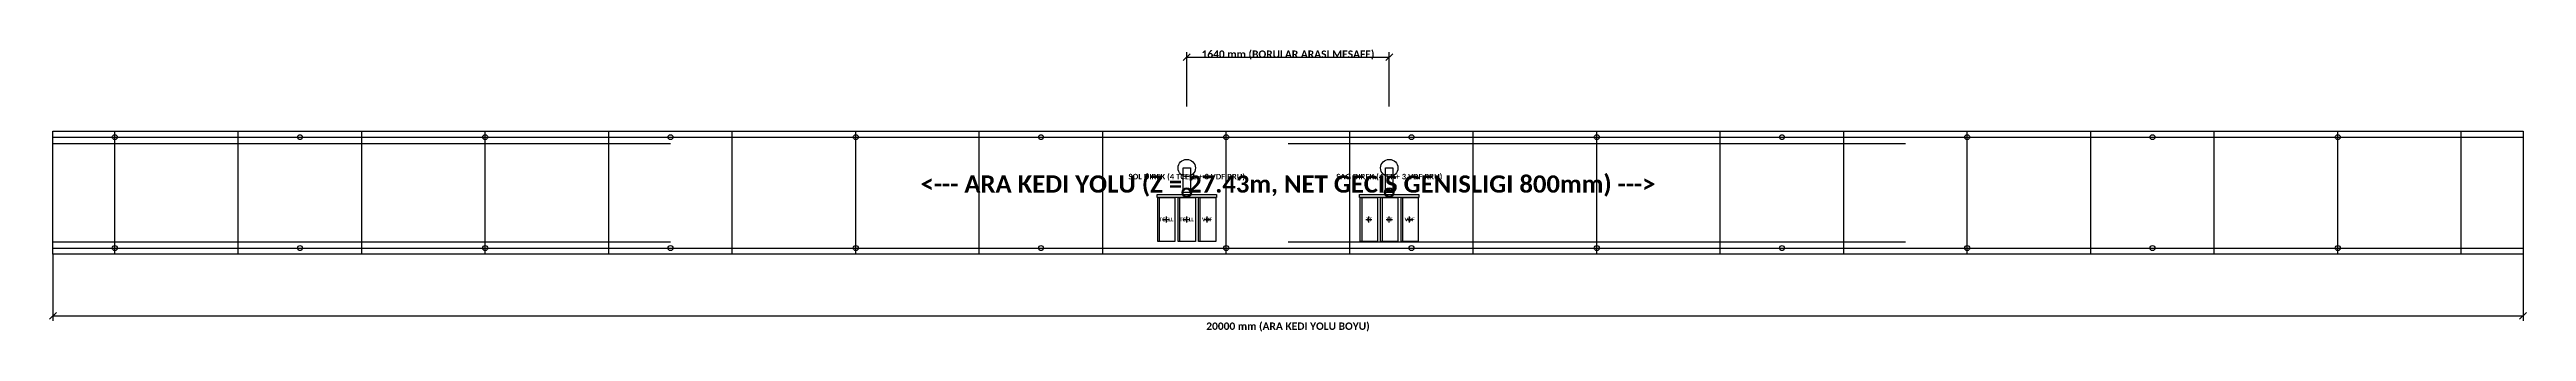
# Model space of a CAD drawing. Header units: metres. Extents: x -17.3 to 15, y -21.4 to 26.3.
# Drawn here: x -13.03 to 7.03, y 3.37 to 5.66 of the extents above; entities that cross this region are included whole.
import ezdxf
from ezdxf.enums import TextEntityAlignment as Align

# ---------------------------------------------------------------- set-up
doc = ezdxf.new("R2010")
doc.units = ezdxf.units.M
doc.linetypes.add('DASHED', pattern=[10, 5, -5])
for name, color, linetype in [('CELIK_KIRIS_KOLON', 9, 'CONTINUOUS'), ('EKP_TURK_TELEKOM_RRU', 4, 'CONTINUOUS'), ('EKP_TURKCELL_RRU', 5, 'CONTINUOUS'), ('EKP_VODAFONE_RRU', 1, 'CONTINUOUS'), ('KORKULUK_KAPI', 4, 'CONTINUOUS'), ('METIN_BILGI', 7, 'CONTINUOUS'), ('MONTAJ_BORULARI', 2, 'CONTINUOUS'), ('OLCULER', 1, 'CONTINUOUS'), ('YURUYUS_KORIDORU', 3, 'DASHED'), ('ZEMIN_PLATFORM', 8, 'CONTINUOUS')]:
    doc.layers.add(name, color=color, linetype=linetype)
doc.styles.get("Standard").update_dxf_attribs({"font": 'calibrib.ttf'})

msp = doc.modelspace()

# ---------------------------------------------------------------- linework, layer by layer
at = {"layer": 'CELIK_KIRIS_KOLON'}
for centre in [(-3.82, 4.7), (-2.18, 4.7)]:
    msp.add_circle(centre, 0.07, dxfattribs=at)
at = {"layer": 'EKP_TURK_TELEKOM_RRU'}
for p, q in [((-2.4, 4.104), (-2.4, 4.46)), ((-2.235, 4.104), (-2.235, 4.46)), ((-2.37, 4.282), (-2.32, 4.282)), ((-2.345, 4.257), (-2.345, 4.307)), ((-2.205, 4.282), (-2.155, 4.282)), ((-2.18, 4.257), (-2.18, 4.307))]:
    msp.add_line(p, q, dxfattribs=at)
for points in [[(-2.415, 4.104), (-2.415, 4.46), (-2.275, 4.46), (-2.275, 4.104)], [(-2.25, 4.104), (-2.25, 4.46), (-2.11, 4.46), (-2.11, 4.104)]]:
    msp.add_lwpolyline(points, close=True, dxfattribs=at)
at = {"layer": 'EKP_TURKCELL_RRU'}
for p, q in [((-4.04, 4.104), (-4.04, 4.46)), ((-3.875, 4.104), (-3.875, 4.46)), ((-4.01, 4.282), (-3.96, 4.282)), ((-3.985, 4.257), (-3.985, 4.307)), ((-3.845, 4.282), (-3.795, 4.282)), ((-3.82, 4.257), (-3.82, 4.307))]:
    msp.add_line(p, q, dxfattribs=at)
for points in [[(-4.055, 4.104), (-4.055, 4.46), (-3.915, 4.46), (-3.915, 4.104)], [(-3.89, 4.104), (-3.89, 4.46), (-3.75, 4.46), (-3.75, 4.104)]]:
    msp.add_lwpolyline(points, close=True, dxfattribs=at)
at = {"layer": 'EKP_VODAFONE_RRU'}
for p, q in [((-3.71, 4.104), (-3.71, 4.46)), ((-2.07, 4.104), (-2.07, 4.46)), ((-3.68, 4.282), (-3.63, 4.282)), ((-3.655, 4.257), (-3.655, 4.307)), ((-2.04, 4.282), (-1.99, 4.282)), ((-2.015, 4.257), (-2.015, 4.307))]:
    msp.add_line(p, q, dxfattribs=at)
for points in [[(-3.725, 4.104), (-3.725, 4.46), (-3.585, 4.46), (-3.585, 4.104)], [(-2.085, 4.104), (-2.085, 4.46), (-1.945, 4.46), (-1.945, 4.104)]]:
    msp.add_lwpolyline(points, close=True, dxfattribs=at)
at = {"layer": 'KORKULUK_KAPI'}
for p, q in [((-13, 4.95), (7, 4.95)), ((-13, 4.05), (7, 4.05))]:
    msp.add_line(p, q, dxfattribs=at)
for centre in [(-12.5, 4.95), (-11, 4.95), (-9.5, 4.95), (-8, 4.95), (-6.5, 4.95), (-5, 4.95), (-3.5, 4.95), (-2, 4.95), (-0.5, 4.95), (1, 4.95), (2.5, 4.95), (4, 4.95), (5.5, 4.95), (-12.5, 4.05), (-11, 4.05), (-9.5, 4.05), (-8, 4.05), (-6.5, 4.05), (-5, 4.05), (-3.5, 4.05), (-2, 4.05), (-0.5, 4.05), (1, 4.05), (2.5, 4.05), (4, 4.05), (5.5, 4.05)]:
    msp.add_circle(centre, 0.02, dxfattribs=at)
at = {"layer": 'MONTAJ_BORULARI'}
for points in [[(-3.85, 4.5), (-3.85, 4.7), (-3.79, 4.7), (-3.79, 4.5)], [(-2.21, 4.5), (-2.21, 4.7), (-2.15, 4.7), (-2.15, 4.5)], [(-4.06, 4.46), (-4.06, 4.485), (-3.58, 4.485), (-3.58, 4.46)], [(-2.42, 4.46), (-2.42, 4.485), (-1.94, 4.485), (-1.94, 4.46)]]:
    msp.add_lwpolyline(points, close=True, dxfattribs=at)
for centre, radius in [((-3.82, 4.5), 0.0382), ((-3.82, 4.5), 0.0301), ((-2.18, 4.5), 0.0382), ((-2.18, 4.5), 0.0301)]:
    msp.add_circle(centre, radius, dxfattribs=at)
at = {"layer": 'OLCULER'}
for p, q in [((-3.848, 5.572), (-3.792, 5.628)), ((-3.82, 5.2), (-3.82, 5.64)), ((-2.208, 5.572), (-2.152, 5.628)), ((-2.18, 5.2), (-2.18, 5.64)), ((-3.82, 5.6), (-2.18, 5.6)), ((-13, 4), (-13, 3.46)), ((7, 4), (7, 3.46)), ((-13.028, 3.472), (-12.972, 3.528)), ((-13, 3.5), (7, 3.5)), ((6.972, 3.472), (7.028, 3.528))]:
    msp.add_line(p, q, dxfattribs=at)
at = {"layer": 'YURUYUS_KORIDORU'}
for p, q in [((-13, 4.9), (7, 4.9)), ((-13, 4.1), (7, 4.1))]:
    msp.add_line(p, q, dxfattribs=at)
at = {"layer": 'ZEMIN_PLATFORM'}
for p, q in [((-12.5, 4), (-12.5, 5)), ((-11.5, 4), (-11.5, 5)), ((-10.5, 4), (-10.5, 5)), ((-9.5, 4), (-9.5, 5)), ((-8.5, 4), (-8.5, 5)), ((-7.5, 4), (-7.5, 5)), ((-6.5, 4), (-6.5, 5)), ((-5.5, 4), (-5.5, 5)), ((-4.5, 4), (-4.5, 5)), ((-3.5, 4), (-3.5, 5)), ((-2.5, 4), (-2.5, 5)), ((-1.5, 4), (-1.5, 5)), ((-0.5, 4), (-0.5, 5)), ((0.5, 4), (0.5, 5)), ((1.5, 4), (1.5, 5)), ((2.5, 4), (2.5, 5)), ((3.5, 4), (3.5, 5)), ((4.5, 4), (4.5, 5)), ((5.5, 4), (5.5, 5)), ((6.5, 4), (6.5, 5))]:
    msp.add_line(p, q, dxfattribs=at)
msp.add_lwpolyline([(-13, 4), (-13, 5), (7, 5), (7, 4)], close=True, dxfattribs=at)

# ---------------------------------------------------------------- texts
at = {"layer": 'EKP_TURK_TELEKOM_RRU'}
for p in [(-2.345, 4.282), (-2.18, 4.282)]:
    msp.add_text('TT', height=0.032, dxfattribs=at).set_placement(p, align=Align.MIDDLE_CENTER)
at = {"layer": 'EKP_TURKCELL_RRU'}
for p in [(-3.985, 4.282), (-3.82, 4.282)]:
    msp.add_text('TCELL', height=0.032, dxfattribs=at).set_placement(p, align=Align.MIDDLE_CENTER)
at = {"layer": 'EKP_VODAFONE_RRU'}
for p in [(-3.655, 4.282), (-2.015, 4.282)]:
    msp.add_text('VDF', height=0.032, dxfattribs=at).set_placement(p, align=Align.MIDDLE_CENTER)
at = {"layer": 'METIN_BILGI'}
for s, p in [('SOL DIREK (4 TCELL + 3 VDF RRU)', (-3.82, 4.63)), ('SAG DIREK (4 TT + 3 VDF RRU)', (-2.18, 4.63))]:
    msp.add_text(s, height=0.045, dxfattribs=at).set_placement(p, align=Align.MIDDLE_CENTER)
at = {"layer": 'OLCULER'}
for s, p in [('1640 mm (BORULAR ARASI MESAFE)', (-3, 5.624)), ('20000 mm (ARA KEDI YOLU BOYU)', (-3, 3.416))]:
    msp.add_text(s, height=0.06, dxfattribs=at).set_placement(p, align=Align.MIDDLE_CENTER)
at = {"layer": 'YURUYUS_KORIDORU'}
msp.add_text('<--- ARA KEDI YOLU (Z = 27.43m, NET GECIS GENISLIGI 800mm) --->', height=0.14, dxfattribs=at).set_placement((-3, 4.5), align=Align.CENTER)

doc.saveas('drawing.dxf')
